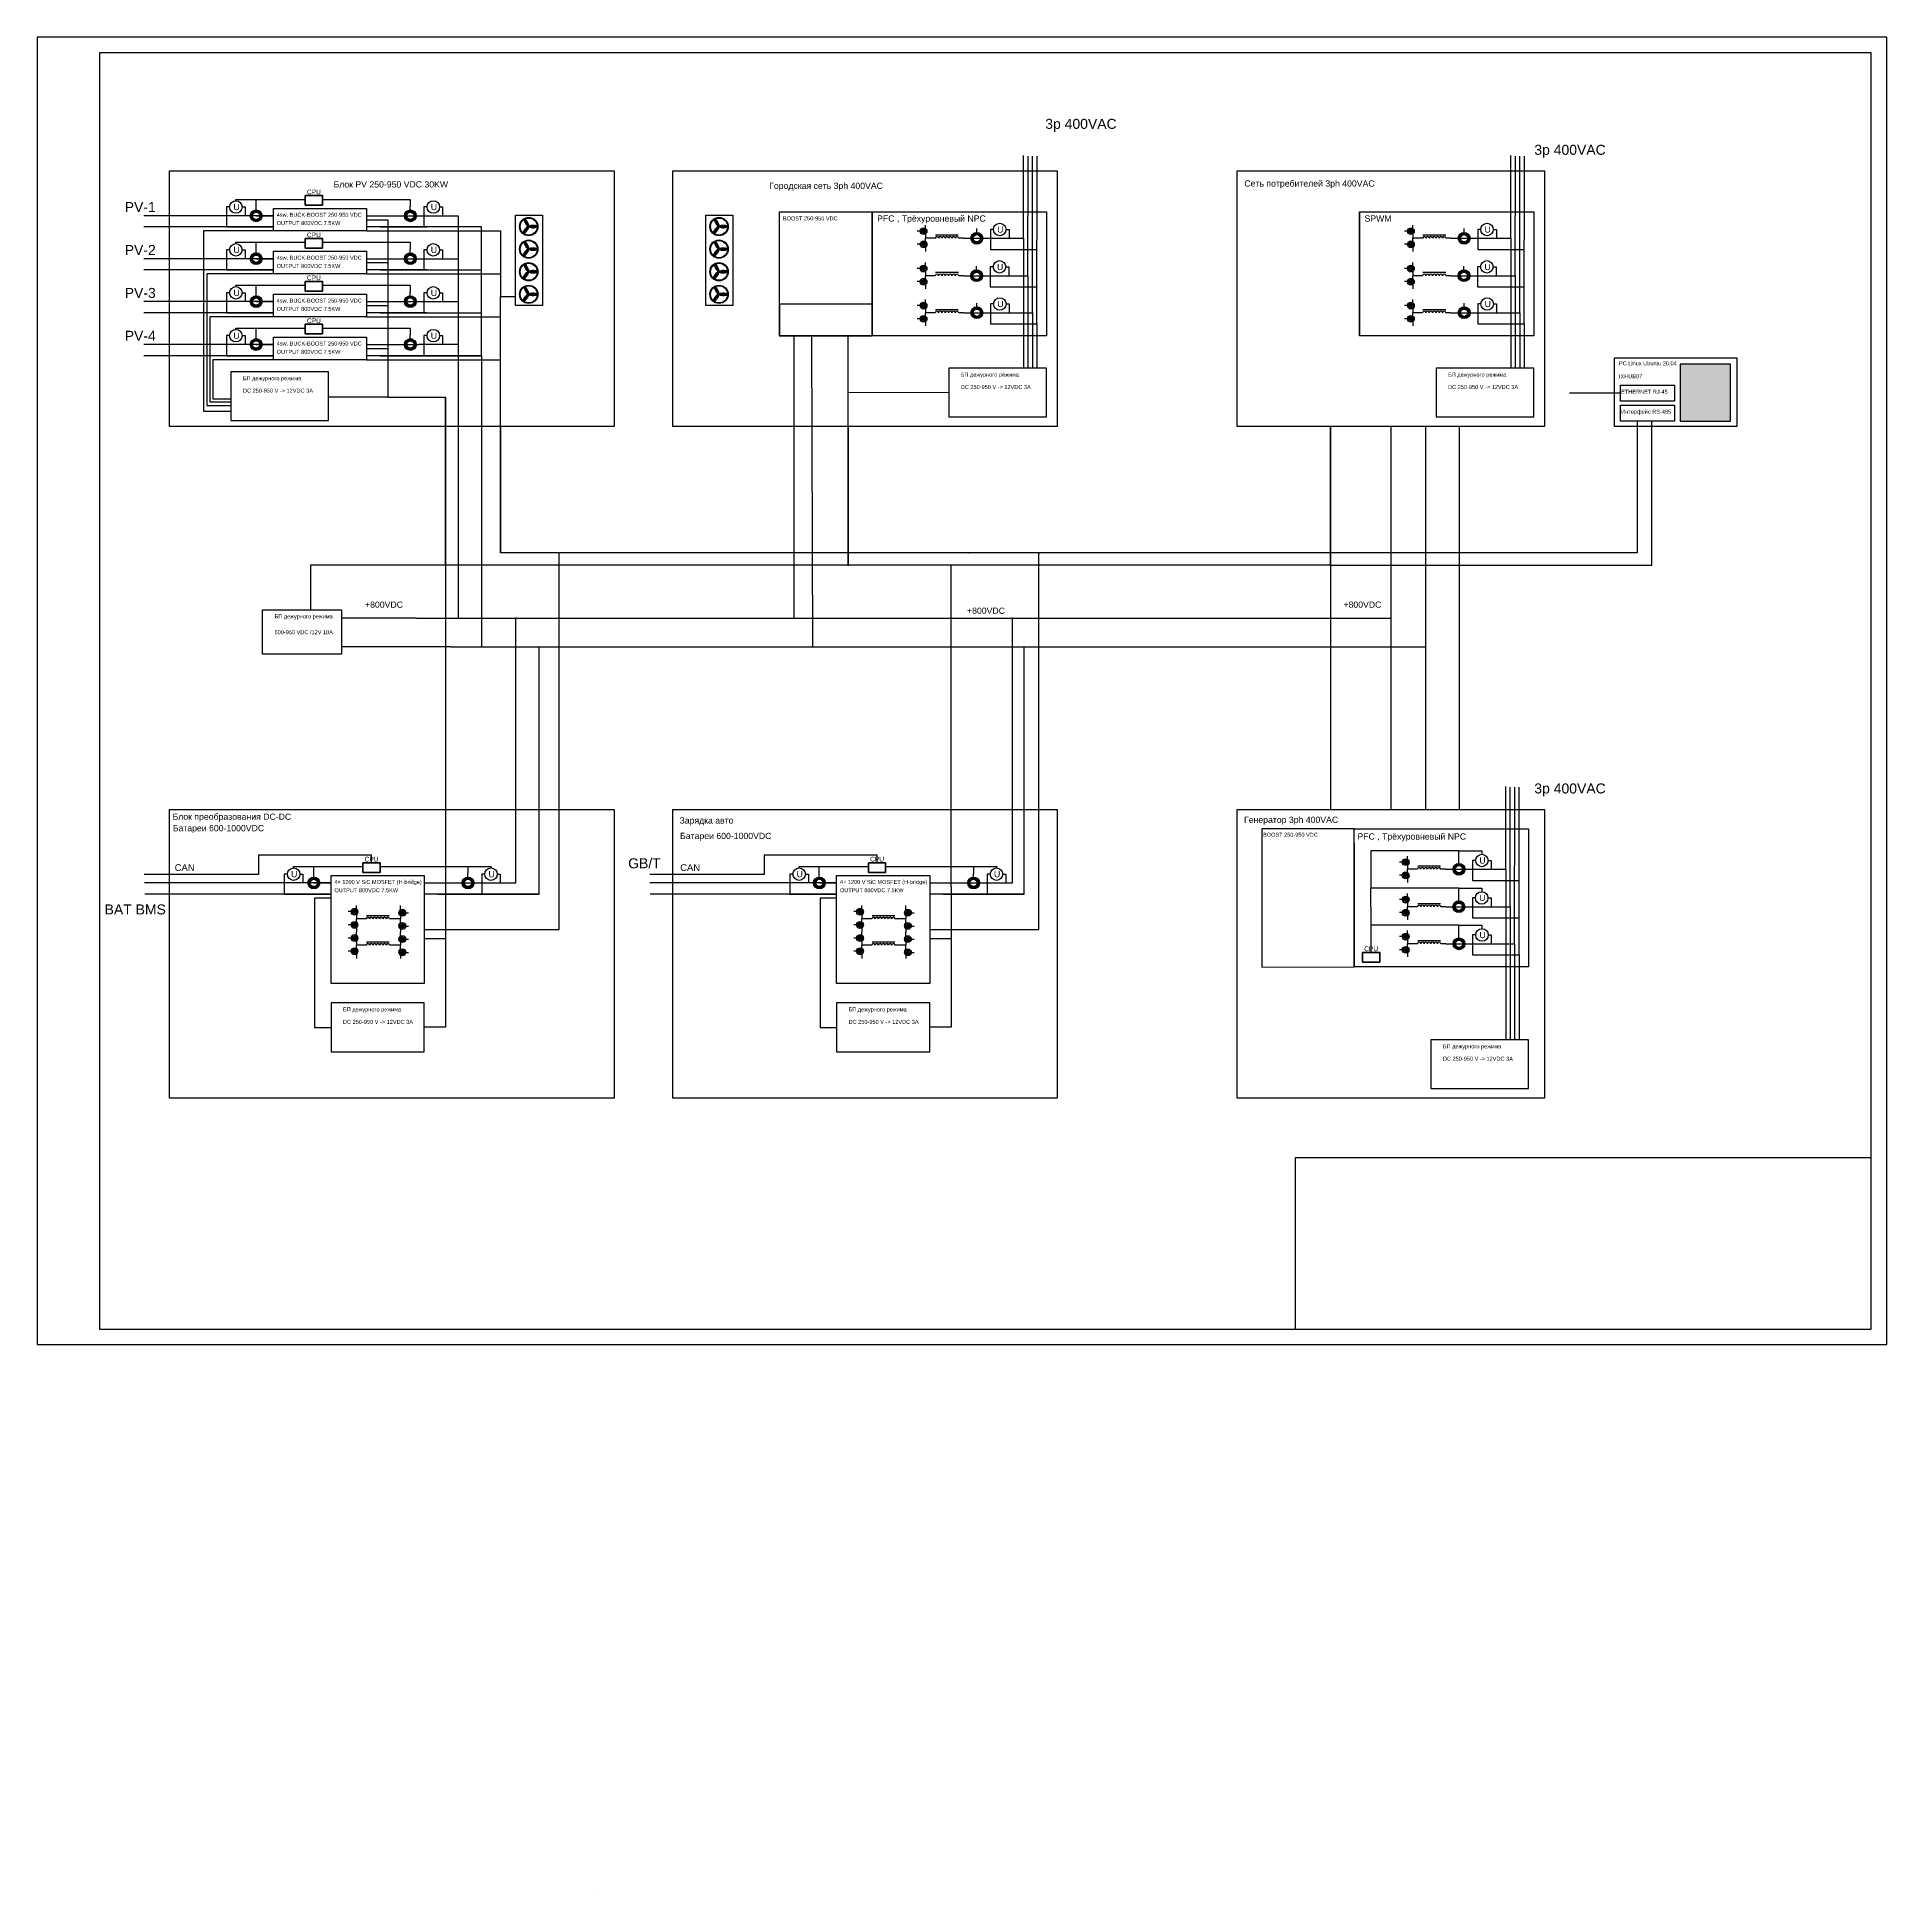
# Model space of a CAD drawing. Header units: inches. Extents: x 27 to 2311866, y 25 to 2322495.
import ezdxf

# ---------------------------------------------------------------- set-up
doc = ezdxf.new("R2010")
doc.units = ezdxf.units.IN
doc.header["$MEASUREMENT"] = 0
for name, color, linetype, lineweight in [('12В', 30, 'Continuous', 30), ('RS485', 6, 'Continuous', 30), ('Слаботочка', 4, 'Continuous', 30)]:
    doc.layers.add(name, color=color, linetype=linetype, lineweight=lineweight)
doc.layers.add('FRAME', color=7, linetype='Continuous')
doc.layers.add('STAMP', color=7, linetype='Continuous')
doc.styles.get("Standard").update_dxf_attribs({"font": 'arial.ttf'})

# ---------------------------------------------------------------- blocks, each defined once
blk = doc.blocks.new('Рамка')
at = {"layer": 'FRAME'}
for p, q in [((3316395, 2776848), (672645, 2776848)), ((672645, 2776848), (672645, 907530)), ((3316395, 907530), (3316395, 2776848)), ((3294142, 2754595), (761660, 2754595)), ((761660, 2754595), (761660, 929783)), ((3294142, 929783), (3294142, 2754595)), ((761660, 929783), (3294142, 929783)), ((672645, 907530), (3316395, 907530))]:
    blk.add_line(p, q, dxfattribs=at)
at = {"layer": 'STAMP'}
for p, q in [((3294142, 1174575), (2470751, 1174575)), ((2470751, 1174575), (2470751, 929783))]:
    blk.add_line(p, q, dxfattribs=at)
blk = doc.blocks.new('Вентилятор')
h = blk.add_hatch(color=256)
h.set_gradient(color2=(0, 0, 0), tint=1)
edge = h.paths.add_edge_path()
edge.add_ellipse((1038769, 1187429), major_axis=(-4151, 7189), ratio=0.2830995, start_angle=199.233095, end_angle=353.855447)
edge.add_arc((1042931, 1180246), 16556, 119.173237, 120.917969)
edge.add_ellipse((1038769, 1187429), major_axis=(-4151, 7189), ratio=0.2830995, start_angle=366.170374, end_angle=517.529787)
edge.add_ellipse((1037622, 1173866), major_axis=(5310, 6381), ratio=0.28431833, start_angle=19.105883, end_angle=22.60267, ccw=False)
edge.add_arc((1042932, 1180236), 900, 61.696117, 170.214502, ccw=False)
edge = h.paths.add_edge_path()
edge.add_ellipse((1037622, 1173866), major_axis=(5310, 6381), ratio=0.28431833, start_angle=186.110322, end_angle=340.695733)
edge.add_arc((1042932, 1180236), 900, 179.222506, 289.550763, ccw=False)
edge.add_ellipse((1038769, 1187429), major_axis=(-4151, 7189), ratio=0.2830995, start_angle=517.529787, end_angle=521.026971, ccw=False)
edge.add_ellipse((1037622, 1173866), major_axis=(5310, 6381), ratio=0.28431833, start_angle=22.60267, end_angle=173.891481)
edge.add_arc((1042931, 1180246), 16556, 229.365366, 231.103989)
edge = h.paths.add_edge_path()
edge.add_ellipse((1051232, 1180252), major_axis=(8301, 0), ratio=0.26616862, start_angle=366.154079, end_angle=520.345868)
edge.add_arc((1042932, 1180236), 900, 0, 57.581596, ccw=False)
edge.add_arc((1042932, 1180236), 900, -55.809658, 0, ccw=False)
edge.add_ellipse((1051232, 1180252), major_axis=(8301, 0), ratio=0.26616862, start_angle=200.125801, end_angle=353.857557)
edge.add_arc((1042931, 1180246), 16556, 359.20289, 360)
edge.add_arc((1042931, 1180246), 16556, 360, 360.840828)
h = blk.add_hatch(color=256)
h.set_gradient(color2=(0, 0, 0), tint=1)
edge = h.paths.add_edge_path()
edge.add_ellipse((1038769, 1187429), major_axis=(-4151, 7189), ratio=0.2830995, start_angle=366.170374, end_angle=517.529787)
edge.add_ellipse((1037622, 1173866), major_axis=(5310, 6381), ratio=0.28431833, start_angle=19.105883, end_angle=22.60267, ccw=False)
edge.add_arc((1042932, 1180236), 900, 61.696117, 170.214502, ccw=False)
edge.add_ellipse((1038769, 1187429), major_axis=(-4151, 7189), ratio=0.2830995, start_angle=199.233095, end_angle=353.855447)
edge.add_arc((1042931, 1180246), 16556, 119.173237, 120.917969)
h = blk.add_hatch(color=256)
h.set_gradient(color1=(0, 0, 255), color2=(0, 0, 255), tint=1)
h.paths.add_polyline_path([(1042033, 1180236, 1), (1043832, 1180236, 1)])
h = blk.add_hatch(color=256)
h.set_gradient(color1=(0, 0, 255), color2=(0, 0, 255), tint=1)
h.paths.add_polyline_path([(1042033, 1180236, 1), (1043832, 1180236, 1)])
edge = h.paths.add_edge_path(flags=16)
edge.add_ellipse((1037622, 1173866), major_axis=(5310, 6381), ratio=0.28431833, start_angle=360.014242, end_angle=360.038723, ccw=False)
edge.add_ellipse((1038769, 1187429), major_axis=(-4151, 7189), ratio=0.2830995, start_angle=180.308405, end_angle=180.330211, ccw=False)
edge.add_ellipse((1051232, 1180252), major_axis=(8301, 0), ratio=0.26616862, start_angle=180.129305, end_angle=180.157992, ccw=False)
for centre, radius in [((1042931, 1180247), 17789), ((1042931, 1180246), 16556), ((1042932, 1180236), 16546), ((1042932, 1180236), 900)]:
    blk.add_circle(centre, radius)
for centre, major_axis, ratio, start_param, end_param in [((1038769, 1187429), (-4151, 7189), 0.2830995, 3.47727349, 9.09363614), ((1037622, 1173866), (5310, 6381), 0.28431833, 0.33346056, 5.94626229), ((1038769, 1187429), (-4151, 7189), 0.2830995, 3.14697534, 3.14735592), ((1051232, 1180252), (8301, 0), 0.26616862, 3.14384945, 3.14435013), ((1037622, 1173866), (5310, 6381), 0.28431833, 6.28343388, 6.28386115), ((1051232, 1180252), (8301, 0), 0.26616862, 3.49285415, 9.08174865)]:
    blk.add_ellipse(centre, major_axis=major_axis, ratio=ratio, start_param=start_param, end_param=end_param)
blk = doc.blocks.new('Датчик тока')
at = {"layer": 'Слаботочка'}
h = blk.add_hatch(color=256, dxfattribs=at)
h.set_gradient(color1=(0, 255, 255), color2=(0, 255, 255), tint=1)
h.paths.add_polyline_path([(2170874, 2032191, 1), (2185630, 2032191, 1)])
h.paths.add_polyline_path([(2182789, 2032191, -1), (2173715, 2032191, -1)], flags=16)
blk.add_lwpolyline([(2178150, 2037963), (2178150, 2044207)], dxfattribs=at)
for radius in [7378, 4537]:
    blk.add_circle((2178252, 2032191), radius, dxfattribs=at)
blk = doc.blocks.new('Вольтметр')
at = {"layer": 'Слаботочка'}
for points in [[(1913566, 2204453), (1909760, 2204453), (1909760, 2179382)], [(1929172, 2204453), (1933069, 2204453), (1933069, 2193304)]]:
    blk.add_lwpolyline(points, dxfattribs=at)
blk.add_circle((1921369, 2204328), 7804, dxfattribs=at)
at = {"layer": 'Слаботочка', "insert": (1918251, 2208156), "char_height": 7772, "attachment_point": 1}
blk.add_mtext_dynamic_manual_height_columns('U', width=3409.75, gutter_width=38861, heights=[0], dxfattribs=at)
blk = doc.blocks.new('IGBT')
h = blk.add_hatch(color=256)
h.set_gradient(color2=(0, 0, 0), tint=1)
h.paths.add_polyline_path([(2337110, 1873107), (2336062, 1871512), (2337116, 1871512)])
h.paths.add_polyline_path([(2337110, 1873107), (2337116, 1871512), (2338170, 1871512)])
for points in [[(2332215, 1871925), (2326869, 1871925)], [(2332558, 1874343), (2332558, 1869534), (2332215, 1869534), (2332215, 1874316), (2332558, 1874316)], [(2334951, 1875703), (2334951, 1867866), (2334607, 1867866), (2334607, 1875703), (2334951, 1875703)], [(2334951, 1873109), (2337103, 1875280), (2337103, 1879399)], [(2337127, 1868269), (2334951, 1869911)], [(2336058, 1873109), (2338144, 1873109)], [(2337110, 1873107), (2336062, 1871512), (2338170, 1871512), (2337110, 1873107)], [(2337127, 1868269), (2336742, 1869322), (2336122, 1868753), (2337127, 1868269)], [(2337103, 1875280), (2337127, 1868269)], [(2337127, 1868269), (2337127, 1862915)]]:
    blk.add_lwpolyline(points)
blk.add_circle((2334701, 1871766), 4256)
blk = doc.blocks.new('Катушка')
for points in [[(2187094, 1977059), (2193196, 1977052)], [(2197363, 1977047), (2197363, 1977047)], [(2201531, 1977043), (2201531, 1977043)], [(2205698, 1977038), (2205699, 1977038)], [(2209866, 1977034), (2209866, 1977034)], [(2214033, 1977029), (2214034, 1977029)], [(2218201, 1977025), (2218202, 1977025)], [(2222369, 1977020), (2227094, 1977015)]]:
    blk.add_lwpolyline(points)
for centre in [(2195279, 1977059), (2199447, 1977059), (2203615, 1977059), (2207782, 1977059), (2211950, 1977059), (2216117, 1977059), (2220285, 1977059)]:
    blk.add_arc(centre, 2084, 180, 0)
blk = doc.blocks.new('Дроссель')
blk.add_lwpolyline([(1285440, 1797567), (1313858, 1797567)])
at = {"rotation": 180}
blk.add_blockref('Катушка', (3507429, 3770394), dxfattribs=at)

msp = doc.modelspace()

# ---------------------------------------------------------------- hatches: boundary and pattern name
h = msp.add_hatch(color=5)
h.set_gradient(color1=(0, 0, 255), color2=(0, 0, 255), tint=1)
h.paths.add_polyline_path([(554253, 2031605, 1), (556253, 2031605, 1)])
h = msp.add_hatch(color=5)
h.set_gradient(color1=(0, 0, 255), color2=(0, 0, 255), tint=1)
h.paths.add_polyline_path([(554253, 1977942, 1), (556253, 1977942, 1)])
h = msp.add_hatch(color=5)
h.set_gradient(color1=(0, 0, 255), color2=(0, 0, 255), tint=1)
h.paths.add_polyline_path([(554253, 1924278, 1), (556253, 1924278, 1)])
h = msp.add_hatch(color=256)
h.set_gradient(color2=(0, 0, 0), tint=1)
h.paths.add_polyline_path([(2116670, 1913746), (2053672, 1913746), (2053672, 1842605), (2116670, 1842605)])
h = msp.add_hatch(color=1)
h.set_gradient(color1=(255, 0, 0), color2=(255, 0, 0), tint=1)
h.paths.add_polyline_path([(525409, 1596324, 1), (527409, 1596324, 1)])
h = msp.add_hatch(color=1)
h.set_gradient(color1=(255, 0, 0), color2=(255, 0, 0), tint=1)
h.paths.add_polyline_path([(597510, 1596324, 1), (599510, 1596324, 1)])
h = msp.add_hatch(color=1)
h.set_gradient(color1=(255, 0, 0), color2=(255, 0, 0), tint=1)
h.paths.add_polyline_path([(944819, 1596324, 1), (946819, 1596324, 1)])
h = msp.add_hatch(color=1)
h.set_gradient(color1=(255, 0, 0), color2=(255, 0, 0), tint=1)
h.paths.add_polyline_path([(1218189, 1596324, 1), (1220189, 1596324, 1)])
h = msp.add_hatch(color=1)
h.set_gradient(color1=(255, 0, 0), color2=(255, 0, 0), tint=1)
h.paths.add_polyline_path([(1691050, 1596324, 1), (1693050, 1596324, 1)])
h = msp.add_hatch(color=5)
h.set_gradient(color1=(0, 0, 255), color2=(0, 0, 255), tint=1)
h.paths.add_polyline_path([(554253, 1560123, 1), (556253, 1560123, 1)])
h = msp.add_hatch(color=5)
h.set_gradient(color1=(0, 0, 255), color2=(0, 0, 255), tint=1)
h.paths.add_polyline_path([(626355, 1560123, 1), (628355, 1560123, 1)])
h = msp.add_hatch(color=5)
h.set_gradient(color1=(0, 0, 255), color2=(0, 0, 255), tint=1)
h.paths.add_polyline_path([(968179, 1560123, 1), (970179, 1560123, 1)])
h = msp.add_hatch(color=5)
h.set_gradient(color1=(0, 0, 255), color2=(0, 0, 255), tint=1)
h.paths.add_polyline_path([(1232450, 1560123, 1), (1234450, 1560123, 1)])
h = msp.add_hatch(color=5)
h.set_gradient(color1=(0, 0, 255), color2=(0, 0, 255), tint=1)
h.paths.add_polyline_path([(1734299, 1560123, 1), (1736299, 1560123, 1)])
at = {"layer": '12В'}
h = msp.add_hatch(color=256, dxfattribs=at)
h.set_gradient(color1=(255, 127, 0), color2=(255, 127, 0), tint=1)
h.paths.add_polyline_path([(437285, 2040692, 1), (439285, 2040692, 1)])
h = msp.add_hatch(color=256, dxfattribs=at)
h.set_gradient(color1=(255, 127, 0), color2=(255, 127, 0), tint=1)
h.paths.add_polyline_path([(437285, 1987028, 1), (439285, 1987028, 1)])
h = msp.add_hatch(color=256, dxfattribs=at)
h.set_gradient(color1=(255, 127, 0), color2=(255, 127, 0), tint=1)
h.paths.add_polyline_path([(437285, 1933365, 1), (439285, 1933365, 1)])
h = msp.add_hatch(color=256, dxfattribs=at)
h.set_gradient(color1=(255, 127, 0), color2=(255, 127, 0), tint=1)
h.paths.add_polyline_path([(437285, 1872461, 1), (439285, 1872461, 1)])
h = msp.add_hatch(color=256, dxfattribs=at)
h.set_gradient(color1=(255, 127, 0), color2=(255, 127, 0), tint=1)
h.paths.add_polyline_path([(1012696, 1877904, 1), (1014696, 1877904, 1)])
h = msp.add_hatch(color=256, dxfattribs=at)
h.set_gradient(color1=(255, 127, 0), color2=(255, 127, 0), tint=1)
h.paths.add_polyline_path([(509370, 1662220, 1), (511370, 1662220, 1)])
h = msp.add_hatch(color=256, dxfattribs=at)
h.set_gradient(color1=(255, 127, 0), color2=(255, 127, 0), tint=1)
h.paths.add_polyline_path([(1012822, 1662220, 1), (1014822, 1662220, 1)])
h = msp.add_hatch(color=256, dxfattribs=at)
h.set_gradient(color1=(255, 127, 0), color2=(255, 127, 0), tint=1)
h.paths.add_polyline_path([(1141219, 1662220, 1), (1143219, 1662220, 1)])
h = msp.add_hatch(color=256, dxfattribs=at)
h.set_gradient(color1=(255, 127, 0), color2=(255, 127, 0), tint=1)
h.paths.add_polyline_path([(1615396, 1662220, 1), (1617396, 1662220, 1)])
h = msp.add_hatch(color=256, dxfattribs=at)
h.set_gradient(color1=(255, 127, 0), color2=(255, 127, 0), tint=1)
h.paths.add_polyline_path([(509386, 1195760, 1), (511386, 1195760, 1)])
h = msp.add_hatch(color=256, dxfattribs=at)
h.set_gradient(color1=(255, 127, 0), color2=(255, 127, 0), tint=1)
h.paths.add_polyline_path([(1141219, 1195760, 1), (1143219, 1195760, 1)])
at = {"layer": 'RS485'}
h = msp.add_hatch(color=256, dxfattribs=at)
h.set_gradient(color1=(255, 0, 255), color2=(255, 0, 255), tint=1)
h.paths.add_polyline_path([(580089, 2026527, 1), (578089, 2026527, 1)])
h = msp.add_hatch(color=256, dxfattribs=at)
h.set_gradient(color1=(255, 0, 255), color2=(255, 0, 255), tint=1)
h.paths.add_polyline_path([(580089, 1998074, 1), (578089, 1998074, 1)])
h = msp.add_hatch(color=256, dxfattribs=at)
h.set_gradient(color1=(255, 0, 255), color2=(255, 0, 255), tint=1)
h.paths.add_polyline_path([(580089, 1972864, 1), (578089, 1972864, 1)])
h = msp.add_hatch(color=256, dxfattribs=at)
h.set_gradient(color1=(255, 0, 255), color2=(255, 0, 255), tint=1)
h.paths.add_polyline_path([(580089, 1919200, 1), (578089, 1919200, 1)])
h = msp.add_hatch(color=256, dxfattribs=at)
h.set_gradient(color1=(255, 0, 255), color2=(255, 0, 255), tint=1)
h.paths.add_polyline_path([(653500, 1677603, 1), (651500, 1677603, 1)])
h = msp.add_hatch(color=256, dxfattribs=at)
h.set_gradient(color1=(255, 0, 255), color2=(255, 0, 255), tint=1)
h.paths.add_polyline_path([(1165546, 1677603, 1), (1163546, 1677603, 1)])
h = msp.add_hatch(color=256, dxfattribs=at)
h.set_gradient(color1=(255, 0, 255), color2=(255, 0, 255), tint=1)
h.paths.add_polyline_path([(1253145, 1677603, 1), (1251145, 1677603, 1)])
h = msp.add_hatch(color=256, dxfattribs=at)
h.set_gradient(color1=(255, 0, 255), color2=(255, 0, 255), tint=1)
h.paths.add_polyline_path([(1778542, 1677603, 1), (1776542, 1677603, 1)])

# ---------------------------------------------------------------- linework, layer by layer
at = {"color": 1}
for points in [[(1157826, 2071064), (1232886, 2071064), (1232886, 2174713)], [(1766957, 2071064), (1842017, 2071064), (1842017, 2174713)], [(220028, 2099178), (133283, 2099178)], [(273783, 2099178), (295268, 2099178), (220028, 2099178)], [(411757, 2099178), (477061, 2099178)], [(477061, 2099178), (526385, 2099178), (526385, 1938188), (477061, 1938188)], [(1232886, 2071064), (1232886, 1908730)], [(1842017, 2071064), (1842017, 1908730)], [(220028, 2045515), (133283, 2045515)], [(273783, 2045515), (295268, 2045515), (220028, 2045515)], [(411757, 2045515), (477061, 2045515)], [(477061, 2045515), (526385, 2045515)], [(220028, 1991851), (133283, 1991851)], [(273783, 1991851), (295268, 1991851), (220028, 1991851)], [(411757, 1991851), (477061, 1991851)], [(477061, 1991851), (526385, 1991851)], [(220028, 1938188), (133283, 1938188)], [(273783, 1938188), (295268, 1938188), (220028, 1938188)], [(411757, 1938188), (477061, 1938188)], [(526385, 1938188), (526385, 1596302)], [(473765, 1596302), (380300, 1596302)], [(598487, 1265089), (598487, 1596302)], [(1219183, 1265089), (1219183, 1596302)], [(1760471, 1282171), (1835531, 1282171), (1835531, 1385820)], [(1835531, 1282171), (1835531, 1068950)], [(345884, 1265089), (367369, 1265089), (134064, 1265089)], [(483858, 1265089), (598487, 1265089)], [(977717, 1265089), (999202, 1265089), (765897, 1265089)], [(1115691, 1265089), (1219183, 1265089)]]:
    msp.add_lwpolyline(points, dxfattribs=at)
at = {"color": 3}
for points in [[(1157845, 1977950), (1243998, 1977856), (1244168, 2173664)], [(1766976, 1977950), (1853129, 1977856), (1853299, 2173664)], [(295268, 2080190), (208030, 2080190), (208030, 1854909), (242263, 1854909)], [(295268, 2026527), (211953, 2026527), (211953, 1862027), (242263, 1862027)], [(1243998, 1977856), (1243922, 1908730)], [(1853129, 1977856), (1853053, 1908730)], [(295268, 1972864), (216005, 1972864), (216005, 1866568), (242263, 1866568)], [(295268, 1919200), (219560, 1919200), (219560, 1870127), (242263, 1870127)], [(1760490, 1189057), (1846643, 1188963), (1846813, 1384771)], [(367369, 1246101), (346800, 1246101), (346800, 1084365), (367369, 1084365)], [(999202, 1246101), (978633, 1246101), (978633, 1084365), (999202, 1084365)], [(1846643, 1188963), (1846643, 1068950)]]:
    msp.add_lwpolyline(points, dxfattribs=at)
at = {"color": 2}
for points in [[(1157851, 2024263), (1238373, 2024174), (1238537, 2173670)], [(1766982, 2024263), (1847504, 2024174), (1847668, 2173670)], [(1238373, 2024174), (1238373, 1908730)], [(1847504, 2024174), (1847378, 1908730)], [(1760496, 1235370), (1841018, 1235282), (1841182, 1384777)], [(1841018, 1235282), (1841018, 1068950)]]:
    msp.add_lwpolyline(points, dxfattribs=at)
at = {"color": 5}
for points in [[(1191553, 1963960), (1249628, 1963960), (1249803, 2173659)], [(1800684, 1963960), (1858759, 1963960), (1858934, 2173659)], [(220028, 2085256), (133283, 2085256)], [(236825, 2085256), (295268, 2085256), (220028, 2085256)], [(428554, 2085256), (486997, 2085256), (411757, 2085256)], [(555246, 1924266), (555246, 2085256), (486997, 2085256)], [(1191442, 2057142), (1249706, 2057093)], [(1800573, 2057142), (1858837, 2057093)], [(220028, 2031593), (133283, 2031593)], [(236825, 2031593), (295268, 2031593), (220028, 2031593)], [(428554, 2031593), (486997, 2031593), (411757, 2031593)], [(486997, 2031593), (555246, 2031593)], [(1191241, 2010323), (1249667, 2010274)], [(1800372, 2010323), (1858798, 2010274)], [(220028, 1977929), (133283, 1977929)], [(236825, 1977929), (295268, 1977929), (220028, 1977929)], [(428554, 1977929), (486997, 1977929), (411757, 1977929)], [(486997, 1977929), (555246, 1977929)], [(1249628, 1963960), (1249628, 1908730)], [(1858759, 1963960), (1858759, 1908730)], [(220028, 1924266), (133283, 1924266)], [(236825, 1924266), (295268, 1924266), (220028, 1924266)], [(428554, 1924266), (555246, 1924266), (411757, 1924266)], [(555246, 1924266), (555246, 1560110)], [(517030, 1560110), (380300, 1560110)], [(627348, 1251167), (627348, 1560110)], [(1233486, 1251167), (1233486, 1560110)], [(1794198, 1175067), (1852273, 1175067), (1852448, 1384766)], [(1794087, 1268249), (1852351, 1268201)], [(308926, 1251167), (367369, 1251167), (134428, 1251167)], [(500655, 1251167), (627348, 1251167), (483858, 1251167)], [(940759, 1251167), (999202, 1251167), (766261, 1251167)], [(1132488, 1251167), (1233486, 1251167), (1115691, 1251167)], [(1793886, 1221430), (1852312, 1221381)], [(1852273, 1175067), (1852273, 1068950)]]:
    msp.add_lwpolyline(points, dxfattribs=at)
for points in [[(165451, 2155170), (721154, 2155170), (721154, 1835861), (165451, 1835861)], [(794673, 2155170), (1274870, 2155170), (1274870, 1835861), (794673, 1835861)], [(1500052, 2155170), (1884001, 2155170), (1884001, 1835861), (1500052, 1835861)], [(295268, 2080190), (295268, 2108431), (411757, 2108431), (411757, 2080190)], [(597772, 2099825), (631436, 2099825), (631436, 1986863), (597772, 1986863)], [(835674, 2099825), (869338, 2099825), (869338, 1986863), (835674, 1986863)], [(1043603, 1948917), (927986, 1948917), (927986, 2103918), (1043603, 2103918)], [(1043603, 2103918), (1261464, 2103918), (1261464, 1948917), (1043603, 1948917)], [(1043603, 2103918), (1043603, 2103918), (1043603, 1948917), (1043603, 1948917)], [(1043603, 2103918), (1043603, 2103918), (1043603, 1948917), (1043603, 1948917)], [(1652734, 2103918), (1870595, 2103918), (1870595, 1948917), (1652734, 1948917)], [(1652734, 2103918), (1652734, 2103918), (1652734, 1948917), (1652734, 1948917)], [(1652734, 2103918), (1652734, 2103918), (1652734, 1948917), (1652734, 1948917)], [(295268, 2026527), (295268, 2054768), (411757, 2054768), (411757, 2026527)], [(295268, 1972864), (295268, 2001104), (411757, 2001104), (411757, 1972864)], [(1043603, 1988576), (927986, 1988576), (927986, 1948570), (1043603, 1948917)], [(295268, 1919200), (295268, 1947441), (411757, 1947441), (411757, 1919200)], [(1971348, 1921782), (2124200, 1921782), (2124200, 1835861), (1971348, 1835861)], [(2116670, 1913746), (2053672, 1913746), (2053672, 1842605), (2116670, 1842605)], [(1978788, 1887284), (2046463, 1887284), (2046463, 1867546), (1978788, 1867546)], [(1978788, 1862344), (2046463, 1862344), (2046463, 1842605), (1978788, 1842605)], [(165451, 1356744), (721154, 1356744), (721154, 996080), (165451, 996080)], [(794673, 1356744), (1274870, 1356744), (1274870, 996080), (794673, 996080)], [(1500052, 1356744), (1884001, 1356744), (1884001, 996080), (1500052, 996080)], [(1646248, 1332577), (1530631, 1332577), (1530631, 1159677), (1646248, 1160024)], [(1646248, 1332577), (1864109, 1332577), (1864109, 1160024), (1646248, 1160024)], [(1646248, 1315026), (1646248, 1315026), (1646248, 1160024), (1646248, 1160024)], [(1646248, 1315026), (1646248, 1315026), (1646248, 1160024), (1646248, 1160024)], [(367369, 1139175), (367369, 1274342), (483858, 1274342), (483858, 1139175)], [(999202, 1139175), (999202, 1274342), (1115691, 1274342), (1115691, 1139175)]]:
    msp.add_lwpolyline(points, close=True)
for points in [[(1117827, 2071108), (1110291, 2071108)], [(1726957, 2071108), (1719422, 2071108)], [(1117851, 2024306), (1110316, 2024306)], [(1726982, 2024306), (1719447, 2024306)], [(1117827, 1977994), (1110291, 1977994)], [(1726957, 1977994), (1719422, 1977994)], [(1720471, 1282215), (1712936, 1282215)], [(1720496, 1235414), (1712961, 1235414)], [(406563, 1220221), (399028, 1220221)], [(454073, 1220221), (446538, 1220221)], [(1038396, 1220221), (1030861, 1220221)], [(1085906, 1220221), (1078371, 1220221)], [(406588, 1187252), (399053, 1187252)], [(454098, 1187208), (446563, 1187208)], [(1038421, 1187252), (1030885, 1187252)], [(1085931, 1187208), (1078396, 1187208)], [(1720471, 1189101), (1712936, 1189101)]]:
    msp.add_lwpolyline(points)
at = {"color": 1, "lineweight": 30}
for points in [[(945795, 1948623), (945795, 1596302)], [(1692026, 1835861), (1692026, 1356744)], [(473765, 1596302), (1692026, 1596302)]]:
    msp.add_lwpolyline(points, dxfattribs=at)
at = {"color": 5, "lineweight": 30}
for points in [[(968007, 1948690), (969172, 1560110)], [(1735292, 1835861), (1735292, 1356744)], [(517030, 1560110), (1735292, 1560110)]]:
    msp.add_lwpolyline(points, dxfattribs=at)
at = {"color": 30}
msp.add_lwpolyline([(1142204, 1260221), (1142204, 1662175)], dxfattribs=at)
at = {"layer": '12В'}
for points in [[(438270, 2094311), (438270, 1872416), (364290, 1872416)], [(411757, 2094311), (438270, 2094311)], [(411757, 2040647), (438270, 2040647)], [(411757, 1986984), (438270, 1986984)], [(411757, 1933321), (438270, 1933321)], [(1013807, 1835861), (1013469, 1948826)], [(438270, 1872416), (510371, 1872416)], [(510371, 1662175), (510371, 1872416), (510371, 1260221)], [(1139437, 1878237), (1013681, 1877860)], [(1013807, 1662175), (1013807, 1835861), (1013807, 1662175)], [(1616382, 1662175), (1616382, 1835861), (1616382, 1356744)], [(1616382, 1662175), (341614, 1662175), (341614, 1606441)], [(510371, 1260221), (510371, 1084862), (483858, 1084862)], [(1142204, 1260221), (1142204, 1084862), (1115691, 1084862)], [(483858, 1195716), (510371, 1195716)], [(1115691, 1195716), (1142204, 1195716)]]:
    msp.add_lwpolyline(points, dxfattribs=at)
for points in [[(1261464, 1908730), (1139437, 1908730), (1139437, 1847744), (1261464, 1847744)], [(1870595, 1908730), (1748568, 1908730), (1748568, 1847744), (1870595, 1847744)], [(364290, 1904180), (242263, 1904180), (242263, 1843194), (364290, 1843194)], [(483858, 1115017), (367369, 1115017), (367369, 1054031), (483858, 1054031)], [(1115691, 1115017), (999202, 1115017), (999202, 1054031), (1115691, 1054031)], [(1864109, 1068950), (1742082, 1068950), (1742082, 1007964), (1864109, 1007964)]]:
    msp.add_lwpolyline(points, close=True, dxfattribs=at)
at = {"layer": '12В', "color": 30}
msp.add_lwpolyline([(1616382, 1662175), (2018058, 1662175), (2018058, 1842605)], dxfattribs=at)
msp.add_lwpolyline([(281790, 1606441), (380300, 1606441), (380300, 1550945), (281790, 1550945)], close=True, dxfattribs=at)
at = {"layer": 'RS485'}
for points in [[(411757, 2080190), (579089, 2080190), (579089, 1998074)], [(411757, 2026527), (579089, 2026527)], [(579089, 1835861), (579089, 1998074), (597772, 1998074)], [(411757, 1972864), (579089, 1972864)], [(411757, 1919200), (579089, 1919200)], [(1999771, 1842605), (1999771, 1677603), (579089, 1677603), (579089, 1835861), (579089, 1677603)], [(1777542, 1835861), (1777542, 1677603), (1777542, 1356744)], [(483858, 1206758), (652505, 1206758), (652505, 1677603)], [(1115691, 1206758), (1252145, 1206758), (1252145, 1677603)]]:
    msp.add_lwpolyline(points, dxfattribs=at)
at = {"layer": 'Слаботочка'}
for points in [[(248286, 2118004), (248286, 2119678), (335110, 2119678)], [(273681, 2111194), (273681, 2119678)], [(356580, 2119678), (466346, 2119678), (466380, 2111194)], [(248286, 2064341), (248286, 2066015), (335110, 2066015)], [(273681, 2057530), (273681, 2066015)], [(356580, 2066015), (466346, 2066015), (466380, 2057530)], [(248286, 2010678), (248286, 2012352), (335110, 2012352)], [(273681, 2003867), (273681, 2012352)], [(356580, 2012352), (466346, 2012352), (466380, 2003867)], [(248286, 1957015), (248286, 1958688), (335110, 1958688)], [(273681, 1950204), (273681, 1958688)], [(356580, 1958688), (466346, 1958688), (466380, 1950204)], [(1978788, 1877415), (1915358, 1877415)], [(1776966, 1294187), (1776966, 1305410), (1666862, 1305410), (1666862, 1258591)], [(1776966, 1305410), (1805689, 1305410), (1805691, 1300999)], [(417946, 1290437), (417946, 1299746), (276745, 1299746), (276745, 1275765), (133837, 1275765)], [(320387, 1283915), (320387, 1285589), (407211, 1285589)], [(345782, 1277104), (345782, 1285589)], [(428681, 1285589), (538447, 1285589), (538482, 1277104)], [(538447, 1285589), (567448, 1285589), (567406, 1283914)], [(1049779, 1290437), (1049779, 1299746), (908578, 1299746), (908578, 1275765), (765670, 1275765)], [(952220, 1283915), (952220, 1285589), (1039044, 1285589)], [(977615, 1277104), (977615, 1285589)], [(1060514, 1285589), (1170280, 1285589), (1170314, 1277104)], [(1170280, 1285589), (1199280, 1285589), (1199239, 1283914)], [(1776765, 1247367), (1776765, 1258591), (1666661, 1258591), (1666973, 1212278)], [(1776966, 1258591), (1805689, 1258591), (1805691, 1254180)], [(1777077, 1201055), (1777077, 1212278), (1666973, 1212278), (1666973, 1178318)], [(1777077, 1212278), (1805800, 1212278), (1805803, 1207867)]]:
    msp.add_lwpolyline(points, dxfattribs=at)
at = {"layer": 'Слаботочка', "color": 4, "lineweight": 60}
for points in [[(335110, 2124526), (356580, 2124526), (356580, 2112448), (335110, 2112448)], [(335110, 2070863), (356580, 2070863), (356580, 2058785), (335110, 2058785)], [(335110, 2017200), (356580, 2017200), (356580, 2005122), (335110, 2005122)], [(335110, 1963536), (356580, 1963536), (356580, 1951458), (335110, 1951458)], [(407211, 1290437), (428681, 1290437), (428681, 1278359), (407211, 1278359)], [(1039044, 1290437), (1060514, 1290437), (1060514, 1278359), (1039044, 1278359)], [(1656594, 1178318), (1678064, 1178318), (1678064, 1166240), (1656594, 1166240)]]:
    msp.add_lwpolyline(points, close=True, dxfattribs=at)

# ---------------------------------------------------------------- block references
for name, p in [('Датчик тока', (-1904469, 66987)), ('Датчик тока', (-1711769, 66987)), ('IGBT', (-1226836, 208193)), ('IGBT', (-1226836, 191708)), ('Дроссель', (-162508, 277729)), ('Датчик тока', (-1003829, 38873)), ('IGBT', (-617705, 208193)), ('IGBT', (-617705, 191708)), ('Дроссель', (446623, 277729)), ('Датчик тока', (-394698, 38873)), ('Датчик тока', (-1904469, 13323)), ('Датчик тока', (-1711769, 13323)), ('IGBT', (-1226836, 161391)), ('IGBT', (-1226836, 144907)), ('Дроссель', (-162483, 230928)), ('Датчик тока', (-1004029, -7947)), ('IGBT', (-617705, 161391)), ('IGBT', (-617705, 144907)), ('Дроссель', (446648, 230928)), ('Датчик тока', (-394898, -7947)), ('Датчик тока', (-1904469, -40340)), ('Датчик тока', (-1711769, -40340)), ('IGBT', (-1226836, 115079)), ('IGBT', (-1226836, 98595)), ('Дроссель', (-162508, 184615)), ('Датчик тока', (-1003717, -54259)), ('IGBT', (-617705, 115079)), ('IGBT', (-617705, 98595)), ('Дроссель', (446623, 184615)), ('Датчик тока', (-394586, -54259)), ('Датчик тока', (-1904469, -94003)), ('Датчик тока', (-1711769, -94003)), ('IGBT', (-624191, -580700)), ('IGBT', (-624191, -597184)), ('Дроссель', (440137, -511164)), ('Датчик тока', (-401184, -750020)), ('Датчик тока', (-1832368, -767103)), ('Датчик тока', (-1639668, -767103)), ('Датчик тока', (-1200535, -767103)), ('Датчик тока', (-1007835, -767103)), ('IGBT', (-1938075, -642695)), ('IGBT', (-1306242, -642695)), ('IGBT', (-624191, -627502)), ('IGBT', (-624191, -643986)), ('Дроссель', (440162, -557965)), ('Датчик тока', (-401384, -796840)), ('IGBT', (-1938075, -659179)), ('Дроссель', (-873772, -573158)), ('IGBT', (-1306242, -659179)), ('Дроссель', (-241939, -573158)), ('IGBT', (-1938075, -675663)), ('IGBT', (-1938031, -692147)), ('Дроссель', (-873747, -606127)), ('IGBT', (-1306242, -675663)), ('IGBT', (-1306198, -692147)), ('Дроссель', (-241914, -606127)), ('IGBT', (-624191, -673814)), ('IGBT', (-624191, -690298)), ('Дроссель', (440137, -604277)), ('Датчик тока', (-401072, -843152))]:
    msp.add_blockref(name, p)
at = {"xscale": 0.6441132245675809, "yscale": 0.6441132245675809, "zscale": 0.6441132245675809}
for p in [(-57397, 1325493), (180505, 1325493), (-57397, 1297252), (180505, 1297252), (-57397, 1269011), (180505, 1269011), (-57397, 1240770), (180505, 1240770)]:
    msp.add_blockref('Вентилятор', p, dxfattribs=at)
at = {"rotation": 180}
for p in [(2791176, 3099620), (3423009, 3099620), (2791220, 3083136), (3423053, 3083136), (2791220, 3066652), (2791220, 3050167), (3423053, 3066652), (3423053, 3050167)]:
    msp.add_blockref('IGBT', p, dxfattribs=at)
at = {"layer": 'Слаботочка', "xscale": 0.8744539382128907, "yscale": 0.8744539382128907, "zscale": 0.8744539382128907}
msp.add_blockref('Рамка', (-588169, -105731), dxfattribs=at)
at = {"layer": 'Слаботочка'}
for p in [(-1672935, -94126), (-1426258, -94126), (-718317, -122240), (-109187, -122240), (-1672935, -147789), (-1426258, -147789), (-718518, -169059), (-109387, -169059), (-1672935, -201453), (-1426258, -201453), (-718206, -215372), (-109075, -215372), (-1672935, -255116), (-1426258, -255116), (-115673, -911133), (-1600834, -928215), (-1354157, -928215), (-969001, -928215), (-722324, -928215), (-115873, -957952), (-115561, -1004265)]:
    msp.add_blockref('Вольтметр', p, dxfattribs=at)

# ---------------------------------------------------------------- texts
for s, height, p in [('3p 400VAC', 12490, (1260015, 2207859)), ('3p 400VAC', 12490, (1871282, 2175411)), ('PV-1', 12490, (109467, 2103850)), ('4sw. BUCK-BOOST 250-950 VDC ', 4976.07, (299445, 2097949)), ('OUTPUT 800VDC 7.5KW', 4976.07, (299445, 2087591)), ('BOOST 250-950 VDC ', 4976.07, (932163, 2093436)), ('PV-2', 12490, (109467, 2050186)), ('4sw. BUCK-BOOST 250-950 VDC ', 4976.07, (299445, 2044286)), ('OUTPUT 800VDC 7.5KW', 4976.07, (299445, 2033927)), ('PV-3', 12490, (109467, 1996523)), ('4sw. BUCK-BOOST 250-950 VDC ', 4976.07, (299445, 1990622)), ('OUTPUT 800VDC 7.5KW', 4976.07, (299445, 1980264)), ('PV-4', 12490, (109467, 1942860)), ('4sw. BUCK-BOOST 250-950 VDC ', 4976.07, (299445, 1936959)), ('OUTPUT 800VDC 7.5KW', 4976.07, (299445, 1926601)), ('3p 400VAC', 12490, (1871282, 1376985)), ('BOOST 250-950 VDC ', 4976.07, (1532262, 1322863)), ('GB/T', 12490, (738690, 1283411)), ('4× 1200 V SiC MOSFET (H-bridge)', 4976.07, (371546, 1263860)), ('OUTPUT 800VDC 7.5KW', 4976.07, (371546, 1253501)), ('4× 1200 V SiC MOSFET (H-bridge)', 4976.07, (1003379, 1263860)), ('OUTPUT 800VDC 7.5KW', 4976.07, (1003379, 1253501)), ('BAT BMS', 12490, (84348, 1225741))]:
    msp.add_text(s, height=height).set_placement(p)
at = {"ltscale": 0.1}
for s, height, p in [('Блок PV 250-950 VDC 30KW', 7772.25, (370511, 2134538)), ('Городская сеть 3ph 400VAC', 7772.25, (914969, 2132743)), (' Сеть потребителей 3ph 400VAC', 7772.25, (1505840, 2135683)), ('PFC , Трёхуровневый NPC', 7772.25, (1049883, 2091888)), ('SPWM ', 7772.3, (1659014, 2091888)), ('PC Linux Ubuntu 20.04', 5000, (1977047, 1912206)), ('IXHUB07', 5000, (1977047, 1896055)), ('ETHERNET RJ-45', 5000, (1979829, 1876661)), ('Интерфейс RS-485', 5000, (1979829, 1851720)), ('Блок преобразования DC-DC ', 7772.25, (169246, 1344047)), ('Зарядка авто', 7772.25, (802890, 1339325)), ('Генератор 3ph 400VAC', 7772.25, (1508444, 1340186)), ('Батареи 600-1000VDC', 7772.25, (169546, 1329690)), ('Батареи 600-1000VDC', 7772.25, (803615, 1319989)), ('PFC , Трёхуровневый NPC', 7772.25, (1650237, 1319279))]:
    msp.add_text(s, height=height, dxfattribs=at).set_placement(p)
at = {"color": 1, "char_height": 7772.3, "attachment_point": 1}
for insert in [(409862, 1616885), (1162289, 1609327), (1632737, 1616885)]:
    msp.add_mtext_dynamic_manual_height_columns('+800VDC', width=9901.68, gutter_width=38861, heights=[0], dxfattribs=dict(at, insert=insert))
at = {"layer": '12В', "color": 30, "ltscale": 0.1}
for s, p in [('БП дежурного режима', (257199, 1893557)), ('DC 250-950 V -> 12VDC 3A', (257199, 1878105)), ('БП дежурного режима', (1154372, 1898107)), ('DC 250-950 V -> 12VDC 3A', (1154372, 1882655)), ('БП дежурного режима', (1763503, 1898107)), ('DC 250-950 V -> 12VDC 3A', (1763503, 1882655)), ('600-950 VDC /12V 10А', (296726, 1576079)), ('БП дежурного режима', (296726, 1595818)), ('БП дежурного режима', (382305, 1104394)), ('DC 250-950 V -> 12VDC 3A', (382305, 1088942)), ('БП дежурного режима', (1014138, 1104394)), ('DC 250-950 V -> 12VDC 3A', (1014138, 1088942)), ('БП дежурного режима', (1757017, 1058327)), ('DC 250-950 V -> 12VDC 3A', (1757017, 1042875))]:
    msp.add_text(s, height=5000, dxfattribs=at).set_placement(p)
at = {"layer": 'Слаботочка'}
for p in [(171925, 1280064), (803758, 1280064)]:
    msp.add_text('CAN', height=8424.6, dxfattribs=at).set_placement(p)
at = {"layer": 'Слаботочка', "color": 4, "char_height": 5904.8, "attachment_point": 1}
for insert in [(337140, 2131884), (337140, 2078221), (337140, 2024558), (337140, 1970894), (409241, 1297795), (1041074, 1297795), (1658624, 1185676)]:
    msp.add_mtext_dynamic_manual_height_columns(' CPU', width=2806.44, gutter_width=29524, heights=[0], dxfattribs=dict(at, insert=insert))
at = {"layer": 'Слаботочка', "insert": (699046, 55), "char_height": 29, "width": 105.69, "attachment_point": 1}
msp.add_mtext('2.2uF', dxfattribs=at)

doc.saveas('drawing.dxf')
